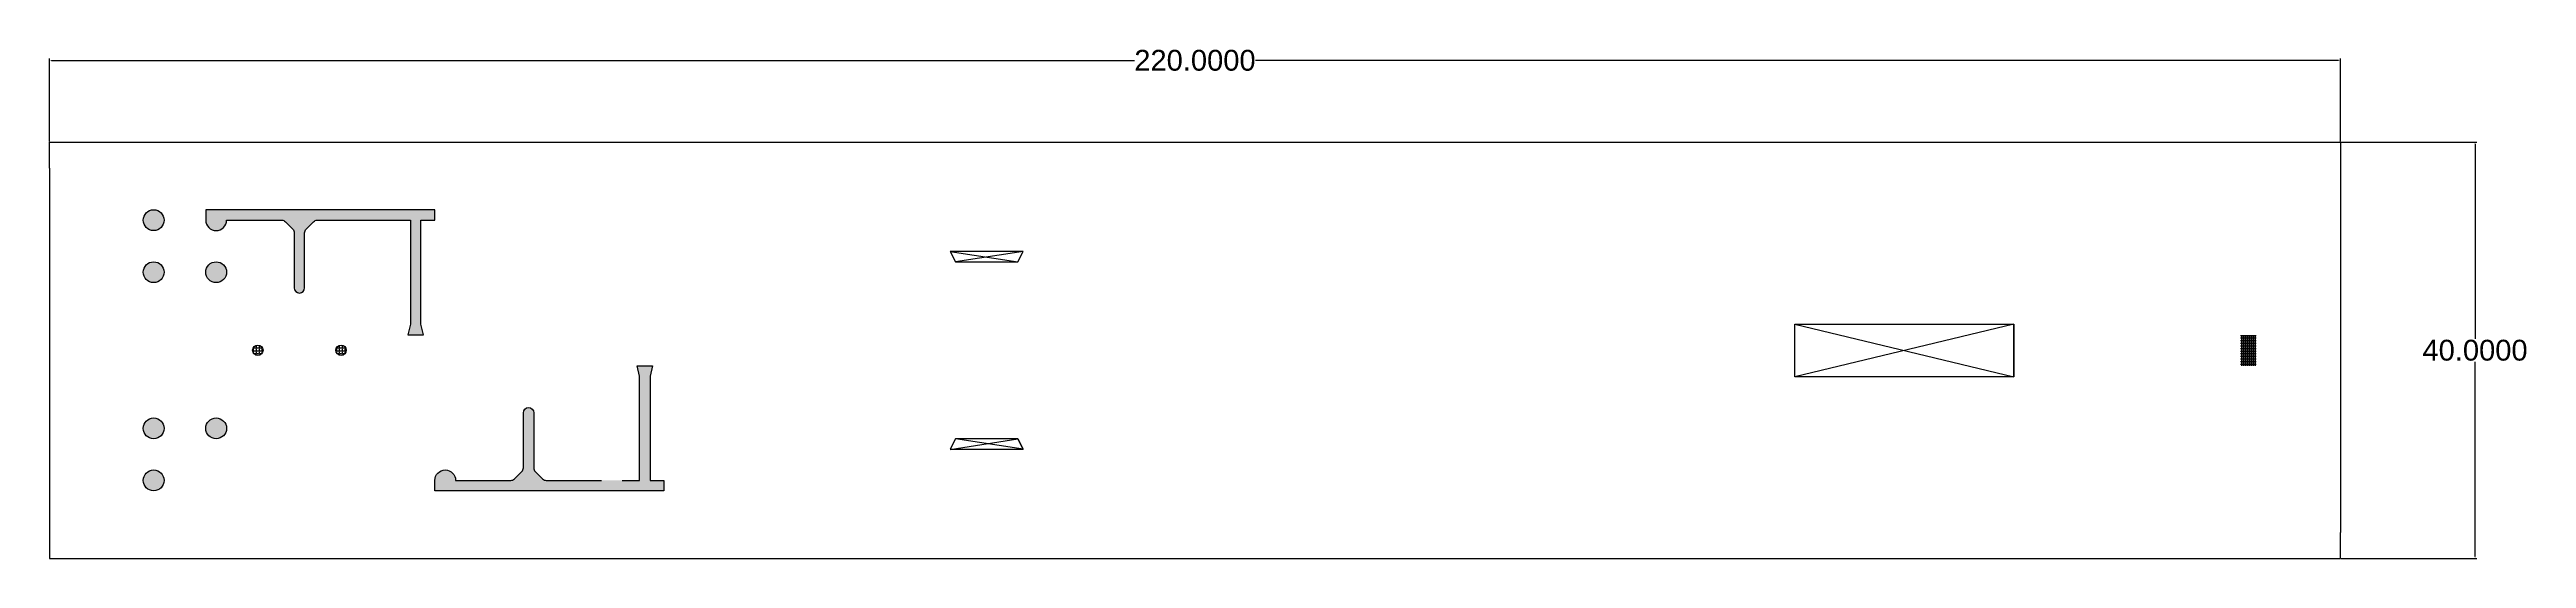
# Model space of a CAD drawing. Header units: inches. Extents: x -23 to 8667, y -441 to 273.
# Drawn here: x 24.7 to 262.5, y 179.1 to 228 of the extents above; entities that cross this region are included whole.
import ezdxf

# ---------------------------------------------------------------- set-up
doc = ezdxf.new("R2010")
doc.units = ezdxf.units.IN
doc.header["$MEASUREMENT"] = 0
doc.styles.get("Standard").update_dxf_attribs({"font": 'arial.ttf'})
doc.dimstyles.get("Standard").update_dxf_attribs({"dimtxt": 0.18, "dimasz": 0.18, "dimexe": 0.18, "dimexo": 0.0625, "dimgap": 0.09, "dimtad": 0, "dimtih": 1, "dimtoh": 1, "dimdec": 4, "dimzin": 0, "dimdsep": 46, "dimtxsty": 'Standard', "dimcen": 0.09, "dimadec": 0, "dimazin": 0, "dimtfac": 1, "dimtdec": 4, "dimtofl": 0, "dimtmove": 0, "dimatfit": 3, "dimfxl": 1, "dimtolj": 1, "dimtzin": 0, "dimarcsym": 0})
pattern_1 = [(0, (-4e-14, -48.68457), (0, 0.275), [0.2, -0.075]), (90, (-4e-14, -48.68457), (-0.275, 2e-17), [0.2, -0.075])]

# ---------------------------------------------------------------- blocks, each defined once
blk = doc.blocks.new('*D21')
at = {"color": 0, "lineweight": -2, "transparency": 16777216}
for p, q in [((24.67, 219.2), (24.67, 227.16)), ((24.85, 226.98), (128.86, 226.98)), ((244.49, 226.98), (140.48, 226.98)), ((244.67, 219.2), (244.67, 227.16))]:
    blk.add_line(p, q, dxfattribs=at)
at = {"color": 0, "transparency": 16777216}
for points in [[(24.85, 227.01), (24.85, 226.95), (24.67, 226.98)], [(244.49, 227.01), (244.49, 226.95), (244.67, 226.98)]]:
    blk.add_solid(points, dxfattribs=at)
at = {"layer": 'Defpoints', "color": 0, "transparency": 16777216}
for p in [(244.67, 226.98), (24.67, 219.13), (244.67, 219.13)]:
    blk.add_point(p, dxfattribs=at)
at = {"color": 0, "transparency": 16777216, "insert": (134.67, 226.98), "char_height": 0.18, "attachment_point": 5}
blk.add_mtext('\\A1;{\\H11.11111x;220.0000}', dxfattribs=at)
blk = doc.blocks.new('*D22')
at = {"color": 0, "lineweight": -2, "transparency": 16777216}
for p, q in [((244.74, 219.13), (257.78, 219.13)), ((257.6, 218.95), (257.6, 200.25)), ((257.6, 179.31), (257.6, 198.02)), ((244.74, 179.13), (257.78, 179.13))]:
    blk.add_line(p, q, dxfattribs=at)
at = {"color": 0, "transparency": 16777216}
for points in [[(257.57, 218.95), (257.63, 218.95), (257.6, 219.13)], [(257.57, 179.31), (257.63, 179.31), (257.6, 179.13)]]:
    blk.add_solid(points, dxfattribs=at)
at = {"layer": 'Defpoints', "color": 0, "transparency": 16777216}
for p in [(244.67, 219.13), (244.67, 179.13), (257.6, 179.13)]:
    blk.add_point(p, dxfattribs=at)
at = {"color": 0, "transparency": 16777216, "insert": (257.6, 199.13), "char_height": 0.18, "attachment_point": 5}
blk.add_mtext('\\A1;{\\H11.11111x;40.0000}', dxfattribs=at)

msp = doc.modelspace()

# ---------------------------------------------------------------- hatches: boundary and pattern name
h = msp.add_hatch()
h.set_pattern_fill('ANGLE', color=256)
h.set_pattern_definition(pattern_1)
h.paths.add_polyline_path([(41.67258, 206.63385, 1), (39.67258, 206.63385, 1)], flags=17)
h.paths.add_polyline_path([(35.67258, 206.63385, 1), (33.67258, 206.63385, 1)])
h.paths.add_polyline_path([(35.67258, 211.63385, 1), (33.67258, 211.63385, 1)])
h.paths.add_polyline_path([(35.67258, 191.63385, 1), (33.67258, 191.63385, 1)])
h.paths.add_polyline_path([(39.67258, 191.63385, 1), (41.67258, 191.63385, 1)])
h.paths.add_polyline_path([(33.67258, 186.63385, 1), (35.67258, 186.63385, 1)])
h = msp.add_hatch()
h.set_pattern_fill('ANGLE', color=256)
h.set_pattern_definition(pattern_1)
h.paths.add_polyline_path([(50.02613, 211.48741, -0.198912367), (50.37968, 211.63385), (55.67258, 211.63385), (57.67258, 211.63385), (59.34186, 211.63385), (59.34186, 201.63385), (59.09186, 200.63385), (60.59186, 200.63385), (60.34186, 201.63385), (60.34186, 211.63385), (61.67258, 211.63385), (61.67258, 212.63385), (57.67258, 212.63385), (39.67258, 212.63385), (39.67258, 212.38385), (39.67258, 211.63385, 1), (41.67258, 211.63385), (46.96547, 211.63385, -0.198912367), (47.31902, 211.48741), (48.02613, 210.7803, -0.198912367), (48.17258, 210.42675), (48.17258, 205.13385, 0.414213562), (48.67258, 204.63385, 0.414213562), (49.17258, 205.13385), (49.17258, 210.42675, -0.198912367), (49.31902, 210.7803)])
h = msp.add_hatch()
h.set_pattern_fill('BRASS', color=256)
h.set_pattern_definition([(0, (-4e-14, -48.68457), (0, 0.25), []), (0, (-4e-14, -48.55957), (0, 0.25), [0.125, -0.0625])])
h.paths.add_polyline_path([(236.59186, 200.63385), (235.37297, 200.63385), (235.09186, 200.63385), (235.09186, 197.63386), (236.59186, 197.63385)])
h = msp.add_hatch()
h.set_pattern_fill('ANGLE', color=256)
h.set_pattern_definition(pattern_1)
h.paths.add_polyline_path([(45.17258, 199.13385, 1), (44.17258, 199.13385, 1)])
h.paths.add_polyline_path([(53.17258, 199.13385, 1), (52.17258, 199.13385, 1)])
h = msp.add_hatch()
h.set_pattern_fill('ANGLE', color=256)
h.set_pattern_definition(pattern_1)
h.paths.add_polyline_path([(83.67258, 186.63385), (82.34186, 186.63385), (82.34186, 196.63385), (82.59186, 197.63385), (81.09186, 197.63385), (81.34186, 196.63385), (81.34186, 186.63385), (79.67258, 186.63385), (77.67258, 186.63385), (72.37968, 186.63385, -0.198912367), (72.02613, 186.7803), (71.31902, 187.48741, -0.198912367), (71.17258, 187.84096), (71.17258, 193.13385, 0.414213562), (70.67258, 193.63385, 0.414213562), (70.17258, 193.13385), (70.17258, 187.84096, -0.198912367), (70.02613, 187.48741), (69.31902, 186.7803, -0.198912367), (68.96547, 186.63385), (63.67258, 186.63385, 1), (61.67258, 186.63385), (61.67258, 185.88385), (61.67258, 185.63385), (79.67258, 185.63385), (83.67258, 185.63385), (83.67258, 185.88385)])

# ---------------------------------------------------------------- linework, layer by layer
for p, q in [((24.67258, 216.63385), (24.67258, 219.13385)), ((24.67258, 219.13385), (244.67258, 219.13385)), ((244.67258, 219.13385), (244.67258, 216.63385)), ((24.67258, 216.63385), (24.67258, 181.63385)), ((244.67258, 216.63385), (244.67258, 181.63385)), ((111.17258, 208.63385), (117.67258, 207.63385)), ((118.17258, 208.63385), (111.67258, 207.63385)), ((117.67258, 207.63385), (118.17258, 208.63385)), ((192.26935, 201.64102), (213.32346, 196.57543)), ((213.32346, 201.64102), (192.26935, 196.57543)), ((213.32346, 196.57543), (213.32346, 201.64102)), ((111.1518, 189.59231), (117.67258, 190.63385)), ((118.17258, 189.63385), (111.67258, 190.63385)), ((117.67258, 190.63385), (118.17258, 189.63385)), ((24.67258, 181.63385), (24.67258, 179.13385)), ((244.67258, 179.13385), (244.67258, 181.63385)), ((24.67258, 179.13385), (244.67258, 179.13385))]:
    msp.add_line(p, q)
msp.add_lwpolyline([(61.67258, 212.38385), (61.67258, 212.63385), (57.67258, 212.63385), (39.67258, 212.63385), (39.67258, 212.38385), (39.67258, 211.63385, 1), (41.67258, 211.63385), (46.96547, 211.63385, -0.198912367), (47.31902, 211.48741), (48.02613, 210.7803, -0.198912367), (48.17258, 210.42675), (48.17258, 205.13385, 0.414213562), (48.67258, 204.63385, 0.414213562), (49.17258, 205.13385), (49.17258, 210.42675, -0.198912367), (49.31902, 210.7803), (50.02613, 211.48741, -0.198912367), (50.37968, 211.63385), (55.67258, 211.63385), (57.67258, 211.63385), (59.34186, 211.63385), (59.34186, 201.63385), (59.09186, 200.63385), (60.59186, 200.63385), (60.34186, 201.63385), (60.34186, 211.63385), (61.67258, 211.63385)], format="xyb", close=True)
for points in [[(118.17258, 208.63385), (111.17258, 208.63385), (111.67258, 207.63385), (117.67258, 207.63385)], [(192.26935, 201.64102), (213.32346, 201.64102), (213.32346, 196.57543), (192.26935, 196.57543)], [(111.17258, 189.63385), (118.17258, 189.63385), (117.67258, 190.63385), (111.67258, 190.63385)]]:
    msp.add_lwpolyline(points, close=True)
msp.add_lwpolyline([(79.67258, 186.63385), (79.67258, 186.63385), (81.34186, 186.63385), (81.34186, 196.63385), (81.09186, 197.63385), (82.59186, 197.63385), (82.34186, 196.63385), (82.34186, 186.63385), (83.67258, 186.63385), (83.67258, 185.88385), (83.67258, 185.63385), (79.67258, 185.63385), (61.67258, 185.63385), (61.67258, 185.88385), (61.67258, 186.63385, -1), (63.67258, 186.63385), (68.96547, 186.63385, 0.198912367), (69.31902, 186.7803), (70.02613, 187.48741, 0.198912367), (70.17258, 187.84096), (70.17258, 193.13385, -0.414213562), (70.67258, 193.63385, -0.414213562), (71.17258, 193.13385), (71.17258, 187.84096, 0.198912367), (71.31902, 187.48741), (72.02613, 186.7803, 0.198912367), (72.37968, 186.63385), (77.67258, 186.63385)], format="xyb")
for centre, radius in [((34.67258, 211.63385), 1), ((34.67258, 206.63385), 1), ((40.67258, 206.63385), 1), ((44.67258, 199.13385), 0.5), ((52.67258, 199.13385), 0.5), ((34.67258, 191.63385), 1), ((40.67258, 191.63385), 1), ((34.67258, 186.63385), 1)]:
    msp.add_circle(centre, radius)

# ---------------------------------------------------------------- dimensions: what is measured, and where the dimension line sits
dim = msp.add_linear_dim(base=(244.67258, 226.98379), p1=(24.67258, 219.13385), p2=(244.67258, 219.13385), text='{\\H11.11111x;<>}', dimstyle='Standard')
dim.commit()
dim.dimension.update_dxf_attribs({"geometry": '*D21', "text_midpoint": (134.67258, 226.98379)})
dim = msp.add_linear_dim(base=(257.59832, 179.13385), p1=(244.67258, 219.13385), p2=(244.67258, 179.13385), angle=90, text='{\\H11.11111x;<>}', dimstyle='Standard')
dim.commit()
dim.dimension.update_dxf_attribs({"geometry": '*D22', "text_midpoint": (257.59832, 199.13385)})

doc.saveas('drawing.dxf')
